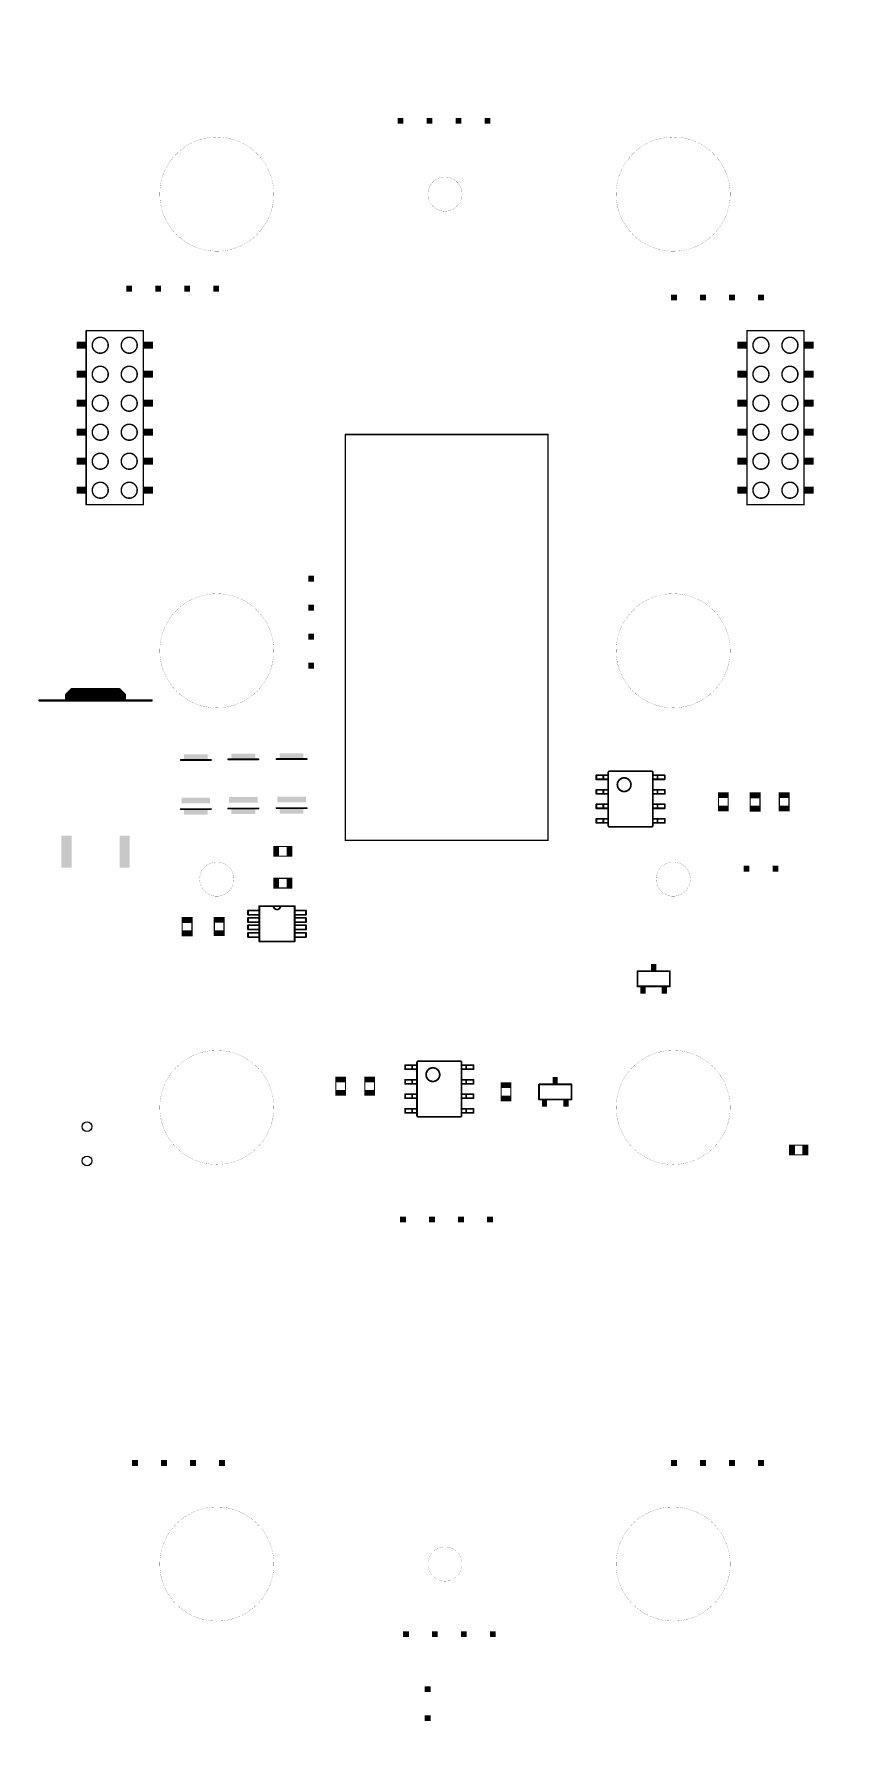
# Model space of a CAD drawing. Extents: x 2 to 74, y 3 to 153.
import ezdxf

# ---------------------------------------------------------------- set-up
doc = ezdxf.new("R2010")
doc.units = 0
doc.layers.add('20', color=31, linetype='CONTINUOUS')
doc.layers.add('51', color=253, linetype='CONTINUOUS')

# ---------------------------------------------------------------- blocks, each defined once
blk = doc.blocks.new('RECT')
blk.add_solid([(-0.5, -0.5), (0.5, -0.5), (-0.5, 0.5), (0.5, 0.5)])

msp = doc.modelspace()

# ---------------------------------------------------------------- linework, layer by layer
at = {"layer": '20', "const_width": 0.01}
for points in [[(2.0933, 3.0944), (2.0933, 153.0944)], [(2.0933, 153.0944), (74.0933, 153.0944)], [(74.0933, 153.0944), (74.0933, 3.0944)], [(74.0933, 3.0944), (2.0933, 3.0944)]]:
    msp.add_lwpolyline(points, dxfattribs=at)
at = {"layer": '20'}
for points, const_width in [([(2.0958, 153.0944, 1), (2.0908, 153.0944)], 0.005), ([(2.0933, 153.0969, 1), (2.0933, 153.0919)], 0.005), ([(74.0958, 153.0944, 1), (74.0908, 153.0944)], 0.005), ([(74.0933, 153.0919, 1), (74.0933, 153.0969)], 0.005), ([(18.0933, 134.0944, 1), (18.0933, 144.0944, 1), (18.0933, 134.0944)], 0.01), ([(58.0933, 134.0944, 1), (58.0933, 144.0944, 1), (58.0933, 134.0944)], 0.01), ([(38.0933, 137.5944, 1), (38.0933, 140.5944, 1), (38.0933, 137.5944)], 0.01), ([(18.0933, 94.0944, 1), (18.0933, 104.0944, 1), (18.0933, 94.0944)], 0.01), ([(58.0933, 94.0944, 1), (58.0933, 104.0944, 1), (58.0933, 94.0944)], 0.01), ([(18.0933, 77.5944, 1), (18.0933, 80.5944, 1), (18.0933, 77.5944)], 0.01), ([(58.0933, 77.5944, 1), (58.0933, 80.5944, 1), (58.0933, 77.5944)], 0.01), ([(18.0933, 54.0944, 1), (18.0933, 64.0944, 1), (18.0933, 54.0944)], 0.01), ([(58.0933, 54.0944, 1), (58.0933, 64.0944, 1), (58.0933, 54.0944)], 0.01), ([(18.0933, 14.0944, 1), (18.0933, 24.0944, 1), (18.0933, 14.0944)], 0.01), ([(58.0933, 14.0944, 1), (58.0933, 24.0944, 1), (58.0933, 14.0944)], 0.01), ([(38.0933, 17.5944, 1), (38.0933, 20.5944, 1), (38.0933, 17.5944)], 0.01), ([(2.0933, 3.0969, 1), (2.0933, 3.0919)], 0.005), ([(2.0908, 3.0944, 1), (2.0958, 3.0944)], 0.005), ([(74.0908, 3.0944, 1), (74.0958, 3.0944)], 0.005), ([(74.0933, 3.0919, 1), (74.0933, 3.0969)], 0.005)]:
    msp.add_lwpolyline(points, format="xyb", dxfattribs=dict(at, const_width=const_width))
for centre in [(6.719, 57.41), (6.719, 54.41)]:
    msp.add_circle(centre, 0.425, dxfattribs=at)
at = {"layer": '51'}
for points, const_width in [([(6.644, 127.1588, 1), (6.644, 127.0953)], 0.0635), ([(6.6757, 127.127, 1), (6.6123, 127.127)], 0.0635), ([(7.874, 125.157, 1), (7.874, 126.557, 1), (7.874, 125.157)], 0.127), ([(10.414, 125.157, 1), (10.414, 126.557, 1), (10.414, 125.157)], 0.127), ([(11.6758, 127.127, 1), (11.6122, 127.127)], 0.0635), ([(11.644, 127.0953, 1), (11.644, 127.1588)], 0.0635), ([(64.5877, 127.127, 1), (64.5242, 127.127)], 0.0635), ([(64.556, 127.1588, 1), (64.556, 127.0953)], 0.0635), ([(65.786, 125.157, 1), (65.786, 126.557, 1), (65.786, 125.157)], 0.127), ([(68.326, 125.157, 1), (68.326, 126.557, 1), (68.326, 125.157)], 0.127), ([(69.5877, 127.127, 1), (69.5242, 127.127)], 0.0635), ([(69.556, 127.0953, 1), (69.556, 127.1588)], 0.0635), ([(7.874, 122.617, 1), (7.874, 124.017, 1), (7.874, 122.617)], 0.127), ([(10.414, 122.617, 1), (10.414, 124.017, 1), (10.414, 122.617)], 0.127), ([(65.786, 122.617, 1), (65.786, 124.017, 1), (65.786, 122.617)], 0.127), ([(68.326, 122.617, 1), (68.326, 124.017, 1), (68.326, 122.617)], 0.127), ([(7.874, 120.077, 1), (7.874, 121.477, 1), (7.874, 120.077)], 0.127), ([(10.414, 120.077, 1), (10.414, 121.477, 1), (10.414, 120.077)], 0.127), ([(65.786, 120.077, 1), (65.786, 121.477, 1), (65.786, 120.077)], 0.127), ([(68.326, 120.077, 1), (68.326, 121.477, 1), (68.326, 120.077)], 0.127), ([(7.874, 117.537, 1), (7.874, 118.937, 1), (7.874, 117.537)], 0.127), ([(10.414, 117.537, 1), (10.414, 118.937, 1), (10.414, 117.537)], 0.127), ([(65.786, 117.537, 1), (65.786, 118.937, 1), (65.786, 117.537)], 0.127), ([(68.326, 117.537, 1), (68.326, 118.937, 1), (68.326, 117.537)], 0.127), ([(29.35, 118.0738, 1), (29.35, 118.0102)], 0.0635), ([(29.3818, 118.042, 1), (29.3183, 118.042)], 0.0635), ([(47.1618, 118.042, 1), (47.0983, 118.042)], 0.0635), ([(47.13, 118.0102, 1), (47.13, 118.0738)], 0.0635), ([(7.874, 114.997, 1), (7.874, 116.397, 1), (7.874, 114.997)], 0.127), ([(10.414, 114.997, 1), (10.414, 116.397, 1), (10.414, 114.997)], 0.127), ([(65.786, 114.997, 1), (65.786, 116.397, 1), (65.786, 114.997)], 0.127), ([(68.326, 114.997, 1), (68.326, 116.397, 1), (68.326, 114.997)], 0.127), ([(7.874, 112.457, 1), (7.874, 113.857, 1), (7.874, 112.457)], 0.127), ([(10.414, 112.457, 1), (10.414, 113.857, 1), (10.414, 112.457)], 0.127), ([(65.786, 112.457, 1), (65.786, 113.857, 1), (65.786, 112.457)], 0.127), ([(68.326, 112.457, 1), (68.326, 113.857, 1), (68.326, 112.457)], 0.127), ([(6.644, 111.9188, 1), (6.644, 111.8552)], 0.0635), ([(6.6123, 111.887, 1), (6.6757, 111.887)], 0.0635), ([(11.6122, 111.887, 1), (11.6758, 111.887)], 0.0635), ([(11.644, 111.8552, 1), (11.644, 111.9188)], 0.0635), ([(64.556, 111.9188, 1), (64.556, 111.8552)], 0.0635), ([(64.5242, 111.887, 1), (64.5877, 111.887)], 0.0635), ([(69.5242, 111.887, 1), (69.5877, 111.887)], 0.0635), ([(69.556, 111.8552, 1), (69.556, 111.9188)], 0.0635), ([(2.547, 94.7988, 1), (2.547, 94.6972)], 0.1016), ([(4.9494, 95.2612, 1), (4.8478, 95.2612)], 0.1016), ([(4.8627, 95.2971, 1), (4.9345, 95.2253)], 0.1016), ([(4.8986, 95.1484, 1), (4.8986, 95.0468)], 0.1016), ([(4.8986, 94.9452, 1), (4.8986, 94.8436)], 0.1016), ([(4.8986, 94.9007, 1), (4.8986, 94.7991)], 0.1016), ([(4.8478, 94.8499, 1), (4.9494, 94.8499)], 0.1016), ([(4.9498, 95.261, 1), (4.8482, 95.261)], 0.1016), ([(4.8631, 95.2969, 1), (4.9349, 95.2251)], 0.1016), ([(4.899, 94.9008, 1), (4.899, 94.7992)], 0.1016), ([(4.8482, 94.85, 1), (4.9498, 94.85)], 0.1016), ([(4.9382, 95.3516, 1), (4.9382, 95.25)], 0.1016), ([(5.1414, 95.5548, 1), (5.1414, 95.4532)], 0.1016), ([(5.3446, 95.758, 1), (5.3446, 95.6564)], 0.1016), ([(5.3558, 95.7692, 1), (5.3558, 95.6676)], 0.1016), ([(5.356, 95.7688, 1), (5.356, 95.6672)], 0.1016), ([(5.3917, 95.6825, 1), (5.3199, 95.7543)], 0.1016), ([(5.3919, 95.6821, 1), (5.3201, 95.7539)], 0.1016), ([(9.6079, 95.7539, 1), (9.5361, 95.6821)], 0.1016), ([(9.6081, 95.7543, 1), (9.5363, 95.6825)], 0.1016), ([(9.572, 95.6672, 1), (9.572, 95.7688)], 0.1016), ([(9.5722, 95.6676, 1), (9.5722, 95.7692)], 0.1016), ([(9.5834, 95.6564, 1), (9.5834, 95.758)], 0.1016), ([(9.7866, 95.4532, 1), (9.7866, 95.5548)], 0.1016), ([(10.0798, 95.261, 1), (9.9782, 95.261)], 0.1016), ([(9.9782, 94.85, 1), (10.0798, 94.85)], 0.1016), ([(10.0802, 95.2612, 1), (9.9786, 95.2612)], 0.1016), ([(9.9786, 94.8499, 1), (10.0802, 94.8499)], 0.1016), ([(9.9898, 95.25, 1), (9.9898, 95.3516)], 0.1016), ([(9.9931, 95.2251, 1), (10.0649, 95.2969)], 0.1016), ([(9.9935, 95.2253, 1), (10.0653, 95.2971)], 0.1016), ([(10.029, 94.7992, 1), (10.029, 94.9008)], 0.1016), ([(10.0294, 95.0468, 1), (10.0294, 95.1484)], 0.1016), ([(10.0294, 94.8436, 1), (10.0294, 94.9452)], 0.1016), ([(10.0294, 94.7991, 1), (10.0294, 94.9007)], 0.1016), ([(12.381, 94.6972, 1), (12.381, 94.7988)], 0.1016), ([(14.926, 89.5641, 1), (14.926, 89.4879)], 0.0762), ([(17.586, 89.4879, 1), (17.586, 89.5641)], 0.0762), ([(19.088, 89.6241, 1), (19.088, 89.5479)], 0.0762), ([(21.748, 89.5479, 1), (21.748, 89.6241)], 0.0762), ([(23.32, 89.6501, 1), (23.32, 89.5739)], 0.0762), ([(25.98, 89.5739, 1), (25.98, 89.6501)], 0.0762), ([(52.5272, 88.5444, 0.4091), (52.4002, 88.4174)], 0.1524), ([(52.5272, 88.5825, 1), (52.5272, 88.5063)], 0.0762), ([(52.5275, 88.5063, 1), (52.5269, 88.5825)], 0.0762), ([(56.3118, 88.4174, 0.4091), (56.1848, 88.5444)], 0.1524), ([(56.1851, 88.5825, 1), (56.1845, 88.5063)], 0.0762), ([(56.1848, 88.5063, 1), (56.1848, 88.5825)], 0.0762), ([(51.3969, 88.1888, 1), (51.3207, 88.1888)], 0.0762), ([(51.3588, 88.2269, 1), (51.3588, 88.1507)], 0.0762), ([(51.3588, 87.8713, 1), (51.3588, 87.7951)], 0.0762), ([(51.3207, 87.8332, 1), (51.3969, 87.8332)], 0.0762), ([(51.9684, 88.2269, 1), (51.9684, 88.1507)], 0.0762), ([(52.0065, 88.1888, 1), (51.9303, 88.1888)], 0.0762), ([(51.9684, 87.8713, 1), (51.9684, 87.7951)], 0.0762), ([(51.9303, 87.8332, 1), (52.0065, 87.8332)], 0.0762), ([(51.9684, 88.1507, 1), (51.9684, 88.2269)], 0.0762), ([(51.9684, 87.7951, 1), (51.9684, 87.8713)], 0.0762), ([(52.4383, 88.4174, 1), (52.3621, 88.4174)], 0.0762), ([(52.3621, 88.4177, 1), (52.4383, 88.4171)], 0.0762), ([(52.4383, 88.1888, 1), (52.3621, 88.1888)], 0.0762), ([(52.3621, 88.1888, 1), (52.4383, 88.1888)], 0.0762), ([(52.4383, 87.8332, 1), (52.3621, 87.8332)], 0.0762), ([(52.3621, 87.8332, 1), (52.4383, 87.8332)], 0.0762), ([(52.4002, 88.1507, 1), (52.4002, 88.2269)], 0.0762), ([(52.4002, 87.7951, 1), (52.4002, 87.8713)], 0.0762), ([(53.7972, 87.9602, 1), (53.7972, 86.7664)], 0.1524), ([(53.7972, 86.7664, 1), (53.7972, 87.9602)], 0.1524), ([(53.7972, 87.9983, 1), (53.7972, 87.9221)], 0.0762), ([(53.7972, 87.9221, 1), (53.7972, 87.9983)], 0.0762), ([(56.3499, 88.4174, 1), (56.2737, 88.4174)], 0.0762), ([(56.2737, 88.4171, 1), (56.3499, 88.4177)], 0.0762), ([(56.3118, 88.2269, 1), (56.3118, 88.1507)], 0.0762), ([(56.3499, 88.1888, 1), (56.2737, 88.1888)], 0.0762), ([(56.2737, 88.1888, 1), (56.3499, 88.1888)], 0.0762), ([(56.3499, 87.8332, 1), (56.2737, 87.8332)], 0.0762), ([(56.3118, 87.8713, 1), (56.3118, 87.7951)], 0.0762), ([(56.2737, 87.8332, 1), (56.3499, 87.8332)], 0.0762), ([(56.7182, 88.2269, 1), (56.7182, 88.1507)], 0.0762), ([(56.7563, 88.1888, 1), (56.6801, 88.1888)], 0.0762), ([(56.7182, 87.8713, 1), (56.7182, 87.7951)], 0.0762), ([(56.6801, 87.8332, 1), (56.7563, 87.8332)], 0.0762), ([(56.7182, 88.1507, 1), (56.7182, 88.2269)], 0.0762), ([(56.7182, 87.7951, 1), (56.7182, 87.8713)], 0.0762), ([(57.3913, 88.1888, 1), (57.3151, 88.1888)], 0.0762), ([(57.3151, 87.8332, 1), (57.3913, 87.8332)], 0.0762), ([(57.3532, 88.1507, 1), (57.3532, 88.2269)], 0.0762), ([(57.3532, 87.7951, 1), (57.3532, 87.8713)], 0.0762), ([(51.3969, 86.9188, 1), (51.3207, 86.9188)], 0.0762), ([(51.3588, 86.9569, 1), (51.3588, 86.8807)], 0.0762), ([(51.3588, 86.6013, 1), (51.3588, 86.5251)], 0.0762), ([(51.3207, 86.5632, 1), (51.3969, 86.5632)], 0.0762), ([(51.3969, 85.6488, 1), (51.3207, 85.6488)], 0.0762), ([(51.3588, 85.6869, 1), (51.3588, 85.6107)], 0.0762), ([(51.9684, 86.9569, 1), (51.9684, 86.8807)], 0.0762), ([(52.0065, 86.9188, 1), (51.9303, 86.9188)], 0.0762), ([(51.9684, 86.6013, 1), (51.9684, 86.5251)], 0.0762), ([(51.9303, 86.5632, 1), (52.0065, 86.5632)], 0.0762), ([(51.9684, 85.6869, 1), (51.9684, 85.6107)], 0.0762), ([(52.0065, 85.6488, 1), (51.9303, 85.6488)], 0.0762), ([(51.9684, 86.8807, 1), (51.9684, 86.9569)], 0.0762), ([(51.9684, 86.5251, 1), (51.9684, 86.6013)], 0.0762), ([(51.9684, 85.6107, 1), (51.9684, 85.6869)], 0.0762), ([(52.4383, 86.9188, 1), (52.3621, 86.9188)], 0.0762), ([(52.3621, 86.9188, 1), (52.4383, 86.9188)], 0.0762), ([(52.4383, 86.5632, 1), (52.3621, 86.5632)], 0.0762), ([(52.3621, 86.5632, 1), (52.4383, 86.5632)], 0.0762), ([(52.4383, 85.6488, 1), (52.3621, 85.6488)], 0.0762), ([(52.3621, 85.6488, 1), (52.4383, 85.6488)], 0.0762), ([(52.4002, 86.8807, 1), (52.4002, 86.9569)], 0.0762), ([(52.4002, 86.5251, 1), (52.4002, 86.6013)], 0.0762), ([(52.4002, 85.6107, 1), (52.4002, 85.6869)], 0.0762), ([(53.7972, 86.8045, 1), (53.7972, 86.7283)], 0.0762), ([(53.7972, 86.7283, 1), (53.7972, 86.8045)], 0.0762), ([(56.3118, 86.9569, 1), (56.3118, 86.8807)], 0.0762), ([(56.3499, 86.9188, 1), (56.2737, 86.9188)], 0.0762), ([(56.2737, 86.9188, 1), (56.3499, 86.9188)], 0.0762), ([(56.3499, 86.5632, 1), (56.2737, 86.5632)], 0.0762), ([(56.3118, 86.6013, 1), (56.3118, 86.5251)], 0.0762), ([(56.2737, 86.5632, 1), (56.3499, 86.5632)], 0.0762), ([(56.3118, 85.6869, 1), (56.3118, 85.6107)], 0.0762), ([(56.3499, 85.6488, 1), (56.2737, 85.6488)], 0.0762), ([(56.2737, 85.6488, 1), (56.3499, 85.6488)], 0.0762), ([(56.7182, 86.9569, 1), (56.7182, 86.8807)], 0.0762), ([(56.7563, 86.9188, 1), (56.6801, 86.9188)], 0.0762), ([(56.7182, 86.6013, 1), (56.7182, 86.5251)], 0.0762), ([(56.6801, 86.5632, 1), (56.7563, 86.5632)], 0.0762), ([(56.7182, 85.6869, 1), (56.7182, 85.6107)], 0.0762), ([(56.7563, 85.6488, 1), (56.6801, 85.6488)], 0.0762), ([(56.7182, 86.8807, 1), (56.7182, 86.9569)], 0.0762), ([(56.7182, 86.5251, 1), (56.7182, 86.6013)], 0.0762), ([(56.7182, 85.6107, 1), (56.7182, 85.6869)], 0.0762), ([(57.3913, 86.9188, 1), (57.3151, 86.9188)], 0.0762), ([(57.3151, 86.5632, 1), (57.3913, 86.5632)], 0.0762), ([(57.3913, 85.6488, 1), (57.3151, 85.6488)], 0.0762), ([(57.3532, 86.8807, 1), (57.3532, 86.9569)], 0.0762), ([(57.3532, 86.5251, 1), (57.3532, 86.6013)], 0.0762), ([(57.3532, 85.6107, 1), (57.3532, 85.6869)], 0.0762), ([(62.0904, 86.208, 1), (62.0396, 86.208)], 0.0508), ([(62.0396, 85.496, 1), (62.0904, 85.496)], 0.0508), ([(62.9414, 86.208, 1), (62.8906, 86.208)], 0.0508), ([(62.8906, 85.496, 1), (62.9414, 85.496)], 0.0508), ([(64.8714, 86.208, 1), (64.8206, 86.208)], 0.0508), ([(64.8206, 85.496, 1), (64.8714, 85.496)], 0.0508), ([(65.7224, 86.208, 1), (65.6716, 86.208)], 0.0508), ([(65.6716, 85.496, 1), (65.7224, 85.496)], 0.0508), ([(67.4244, 86.208, 1), (67.3736, 86.208)], 0.0508), ([(67.3736, 85.496, 1), (67.4244, 85.496)], 0.0508), ([(68.2754, 86.208, 1), (68.2246, 86.208)], 0.0508), ([(68.2246, 85.496, 1), (68.2754, 85.496)], 0.0508), ([(14.926, 85.2641, 1), (14.926, 85.1879)], 0.0762), ([(17.586, 85.1879, 1), (17.586, 85.2641)], 0.0762), ([(19.088, 85.3241, 1), (19.088, 85.2479)], 0.0762), ([(21.748, 85.2479, 1), (21.748, 85.3241)], 0.0762), ([(23.32, 85.3501, 1), (23.32, 85.2739)], 0.0762), ([(25.98, 85.2739, 1), (25.98, 85.3501)], 0.0762), ([(51.3588, 85.3313, 1), (51.3588, 85.2551)], 0.0762), ([(51.3207, 85.2932, 1), (51.3969, 85.2932)], 0.0762), ([(51.3969, 84.3788, 1), (51.3207, 84.3788)], 0.0762), ([(51.3588, 84.4169, 1), (51.3588, 84.3407)], 0.0762), ([(51.3588, 84.0613, 1), (51.3588, 83.9851)], 0.0762), ([(51.3207, 84.0232, 1), (51.3969, 84.0232)], 0.0762), ([(51.9684, 85.3313, 1), (51.9684, 85.2551)], 0.0762), ([(51.9303, 85.2932, 1), (52.0065, 85.2932)], 0.0762), ([(51.9684, 84.4169, 1), (51.9684, 84.3407)], 0.0762), ([(52.0065, 84.3788, 1), (51.9303, 84.3788)], 0.0762), ([(51.9684, 84.0613, 1), (51.9684, 83.9851)], 0.0762), ([(51.9303, 84.0232, 1), (52.0065, 84.0232)], 0.0762), ([(51.9684, 85.2551, 1), (51.9684, 85.3313)], 0.0762), ([(51.9684, 84.3407, 1), (51.9684, 84.4169)], 0.0762), ([(51.9684, 83.9851, 1), (51.9684, 84.0613)], 0.0762), ([(52.4383, 85.2932, 1), (52.3621, 85.2932)], 0.0762), ([(52.3621, 85.2932, 1), (52.4383, 85.2932)], 0.0762), ([(52.4383, 84.3788, 1), (52.3621, 84.3788)], 0.0762), ([(52.3621, 84.3788, 1), (52.4383, 84.3788)], 0.0762), ([(52.4383, 84.0232, 1), (52.3621, 84.0232)], 0.0762), ([(52.3621, 84.0232, 1), (52.4383, 84.0232)], 0.0762), ([(52.4002, 85.2551, 1), (52.4002, 85.3313)], 0.0762), ([(52.4002, 84.3407, 1), (52.4002, 84.4169)], 0.0762), ([(52.4002, 83.9851, 1), (52.4002, 84.0613)], 0.0762), ([(56.3499, 85.2932, 1), (56.2737, 85.2932)], 0.0762), ([(56.3118, 85.3313, 1), (56.3118, 85.2551)], 0.0762), ([(56.2737, 85.2932, 1), (56.3499, 85.2932)], 0.0762), ([(56.3118, 84.4169, 1), (56.3118, 84.3407)], 0.0762), ([(56.3499, 84.3788, 1), (56.2737, 84.3788)], 0.0762), ([(56.2737, 84.3788, 1), (56.3499, 84.3788)], 0.0762), ([(56.3499, 84.0232, 1), (56.2737, 84.0232)], 0.0762), ([(56.3118, 84.0613, 1), (56.3118, 83.9851)], 0.0762), ([(56.2737, 84.0232, 1), (56.3499, 84.0232)], 0.0762), ([(56.7182, 85.3313, 1), (56.7182, 85.2551)], 0.0762), ([(56.6801, 85.2932, 1), (56.7563, 85.2932)], 0.0762), ([(56.7182, 84.4169, 1), (56.7182, 84.3407)], 0.0762), ([(56.7563, 84.3788, 1), (56.6801, 84.3788)], 0.0762), ([(56.7182, 84.0613, 1), (56.7182, 83.9851)], 0.0762), ([(56.6801, 84.0232, 1), (56.7563, 84.0232)], 0.0762), ([(56.7182, 85.2551, 1), (56.7182, 85.3313)], 0.0762), ([(56.7182, 84.3407, 1), (56.7182, 84.4169)], 0.0762), ([(56.7182, 83.9851, 1), (56.7182, 84.0613)], 0.0762), ([(57.3151, 85.2932, 1), (57.3913, 85.2932)], 0.0762), ([(57.3913, 84.3788, 1), (57.3151, 84.3788)], 0.0762), ([(57.3151, 84.0232, 1), (57.3913, 84.0232)], 0.0762), ([(57.3532, 85.2551, 1), (57.3532, 85.3313)], 0.0762), ([(57.3532, 84.3407, 1), (57.3532, 84.4169)], 0.0762), ([(57.3532, 83.9851, 1), (57.3532, 84.0613)], 0.0762), ([(29.35, 82.5138, 1), (29.35, 82.4502)], 0.0635), ([(29.3183, 82.482, 1), (29.3818, 82.482)], 0.0635), ([(47.0983, 82.482, 1), (47.1618, 82.482)], 0.0635), ([(47.13, 82.4502, 1), (47.13, 82.5138)], 0.0635), ([(52.4002, 83.7946, 0.4091), (52.5272, 83.6676)], 0.1524), ([(52.4383, 83.7949, 1), (52.3621, 83.7943)], 0.0762), ([(52.3621, 83.7946, 1), (52.4383, 83.7946)], 0.0762), ([(52.5272, 83.7057, 1), (52.5272, 83.6295)], 0.0762), ([(52.5269, 83.6295, 1), (52.5275, 83.7057)], 0.0762), ([(56.1848, 83.6676, 0.4091), (56.3118, 83.7946)], 0.1524), ([(56.1845, 83.7057, 1), (56.1851, 83.6295)], 0.0762), ([(56.1848, 83.6295, 1), (56.1848, 83.7057)], 0.0762), ([(56.3499, 83.7943, 1), (56.2737, 83.7949)], 0.0762), ([(56.2737, 83.7946, 1), (56.3499, 83.7946)], 0.0762), ([(23.52, 81.9784, 1), (23.52, 81.9276)], 0.0508), ([(23.52, 81.1274, 1), (23.52, 81.0766)], 0.0508), ([(24.232, 81.9276, 1), (24.232, 81.9784)], 0.0508), ([(24.232, 81.0766, 1), (24.232, 81.1274)], 0.0508), ([(23.52, 79.1844, 1), (23.52, 79.1336)], 0.0508), ([(23.52, 78.3334, 1), (23.52, 78.2826)], 0.0508), ([(24.232, 79.1336, 1), (24.232, 79.1844)], 0.0508), ([(24.232, 78.2826, 1), (24.232, 78.3334)], 0.0508), ([(21.8186, 76.7715, 1), (21.8186, 76.6953)], 0.0762), ([(21.8567, 76.7334, 1), (21.7805, 76.7334)], 0.0762), ([(23.0632, 76.7715, 1), (23.0632, 76.6953)], 0.0762), ([(23.0632, 76.7334, 1), (23.6728, 76.7334)], 0.1524), ([(23.1013, 76.7334, 1), (23.0251, 76.7334)], 0.0762), ([(23.0632, 76.6953, 1), (23.0632, 76.7715)], 0.0762), ([(23.6728, 76.7715, 1), (23.6728, 76.6953)], 0.0762), ([(23.7109, 76.7334, 1), (23.6347, 76.7334)], 0.0762), ([(23.6728, 76.6953, 1), (23.6728, 76.7715)], 0.0762), ([(24.9555, 76.7334, 1), (24.8793, 76.7334)], 0.0762), ([(24.9174, 76.6953, 1), (24.9174, 76.7715)], 0.0762), ([(15.0874, 75.286, 1), (15.0366, 75.286)], 0.0508), ([(15.9384, 75.286, 1), (15.8876, 75.286)], 0.0508), ([(17.8944, 75.286, 1), (17.8436, 75.286)], 0.0508), ([(18.7454, 75.286, 1), (18.6946, 75.286)], 0.0508), ([(20.828, 76.3905, 1), (20.828, 76.3143)], 0.0762), ([(20.8661, 76.3524, 1), (20.7899, 76.3524)], 0.0762), ([(20.828, 76.0095, 1), (20.828, 75.9333)], 0.0762), ([(20.7899, 75.9714, 1), (20.8661, 75.9714)], 0.0762), ([(20.828, 75.7301, 1), (20.828, 75.6539)], 0.0762), ([(20.8661, 75.692, 1), (20.7899, 75.692)], 0.0762), ([(20.828, 75.3491, 1), (20.828, 75.2729)], 0.0762), ([(20.7899, 75.311, 1), (20.8661, 75.311)], 0.0762), ([(20.828, 75.0951, 1), (20.828, 75.0189)], 0.0762), ([(20.8661, 75.057, 1), (20.7899, 75.057)], 0.0762), ([(21.8567, 76.3524, 1), (21.7805, 76.3524)], 0.0762), ([(21.7805, 75.9714, 1), (21.8567, 75.9714)], 0.0762), ([(21.8567, 75.692, 1), (21.7805, 75.692)], 0.0762), ([(21.7805, 75.311, 1), (21.8567, 75.311)], 0.0762), ([(21.8567, 75.057, 1), (21.7805, 75.057)], 0.0762), ([(21.8186, 76.3143, 1), (21.8186, 76.3905)], 0.0762), ([(21.8186, 75.9333, 1), (21.8186, 76.0095)], 0.0762), ([(21.8186, 75.6539, 1), (21.8186, 75.7301)], 0.0762), ([(21.8186, 75.2729, 1), (21.8186, 75.3491)], 0.0762), ([(21.8186, 75.0189, 1), (21.8186, 75.0951)], 0.0762), ([(24.9555, 76.3524, 1), (24.8793, 76.3524)], 0.0762), ([(24.9174, 76.3905, 1), (24.9174, 76.3143)], 0.0762), ([(24.9174, 76.0095, 1), (24.9174, 75.9333)], 0.0762), ([(24.8793, 75.9714, 1), (24.9555, 75.9714)], 0.0762), ([(24.9555, 75.692, 1), (24.8793, 75.692)], 0.0762), ([(24.9174, 75.7301, 1), (24.9174, 75.6539)], 0.0762), ([(24.9174, 75.3491, 1), (24.9174, 75.2729)], 0.0762), ([(24.8793, 75.311, 1), (24.9555, 75.311)], 0.0762), ([(24.9555, 75.057, 1), (24.8793, 75.057)], 0.0762), ([(24.9174, 75.0951, 1), (24.9174, 75.0189)], 0.0762), ([(25.9461, 76.3524, 1), (25.8699, 76.3524)], 0.0762), ([(25.8699, 75.9714, 1), (25.9461, 75.9714)], 0.0762), ([(25.9461, 75.692, 1), (25.8699, 75.692)], 0.0762), ([(25.8699, 75.311, 1), (25.9461, 75.311)], 0.0762), ([(25.9461, 75.057, 1), (25.8699, 75.057)], 0.0762), ([(25.908, 76.3143, 1), (25.908, 76.3905)], 0.0762), ([(25.908, 75.9333, 1), (25.908, 76.0095)], 0.0762), ([(25.908, 75.6539, 1), (25.908, 75.7301)], 0.0762), ([(25.908, 75.2729, 1), (25.908, 75.3491)], 0.0762), ([(25.908, 75.0189, 1), (25.908, 75.0951)], 0.0762), ([(15.0366, 74.574, 1), (15.0874, 74.574)], 0.0508), ([(15.8876, 74.574, 1), (15.9384, 74.574)], 0.0508), ([(17.8436, 74.574, 1), (17.8944, 74.574)], 0.0508), ([(18.6946, 74.574, 1), (18.7454, 74.574)], 0.0508), ([(20.828, 74.7141, 1), (20.828, 74.6379)], 0.0762), ([(20.7899, 74.676, 1), (20.8661, 74.676)], 0.0762), ([(20.828, 74.4347, 1), (20.828, 74.3585)], 0.0762), ([(20.8661, 74.3966, 1), (20.7899, 74.3966)], 0.0762), ([(20.828, 74.0537, 1), (20.828, 73.9775)], 0.0762), ([(20.7899, 74.0156, 1), (20.8661, 74.0156)], 0.0762), ([(21.7805, 74.676, 1), (21.8567, 74.676)], 0.0762), ([(21.8567, 74.3966, 1), (21.7805, 74.3966)], 0.0762), ([(21.7805, 74.0156, 1), (21.8567, 74.0156)], 0.0762), ([(21.8186, 73.6727, 1), (21.8186, 73.5965)], 0.0762), ([(21.7805, 73.6346, 1), (21.8567, 73.6346)], 0.0762), ([(21.8186, 74.6379, 1), (21.8186, 74.7141)], 0.0762), ([(21.8186, 74.3585, 1), (21.8186, 74.4347)], 0.0762), ([(21.8186, 73.9775, 1), (21.8186, 74.0537)], 0.0762), ([(24.9174, 74.7141, 1), (24.9174, 74.6379)], 0.0762), ([(24.8793, 74.676, 1), (24.9555, 74.676)], 0.0762), ([(24.9555, 74.3966, 1), (24.8793, 74.3966)], 0.0762), ([(24.9174, 74.4347, 1), (24.9174, 74.3585)], 0.0762), ([(24.9174, 74.0537, 1), (24.9174, 73.9775)], 0.0762), ([(24.8793, 74.0156, 1), (24.9555, 74.0156)], 0.0762), ([(24.8793, 73.6346, 1), (24.9555, 73.6346)], 0.0762), ([(24.9174, 73.5965, 1), (24.9174, 73.6727)], 0.0762), ([(25.8699, 74.676, 1), (25.9461, 74.676)], 0.0762), ([(25.9461, 74.3966, 1), (25.8699, 74.3966)], 0.0762), ([(25.8699, 74.0156, 1), (25.9461, 74.0156)], 0.0762), ([(25.908, 74.6379, 1), (25.908, 74.7141)], 0.0762), ([(25.908, 74.3585, 1), (25.908, 74.4347)], 0.0762), ([(25.908, 73.9775, 1), (25.908, 74.0537)], 0.0762), ([(55.0037, 71.0184, 1), (54.9275, 71.0184)], 0.0762), ([(54.9656, 71.0565, 1), (54.9656, 70.9803)], 0.0762), ([(57.8485, 71.0184, 1), (57.7723, 71.0184)], 0.0762), ([(57.8104, 70.9803, 1), (57.8104, 71.0565)], 0.0762), ([(54.9656, 69.7357, 1), (54.9656, 69.6595)], 0.0762), ([(54.9275, 69.6976, 1), (55.0037, 69.6976)], 0.0762), ([(57.7723, 69.6976, 1), (57.8485, 69.6976)], 0.0762), ([(57.8104, 69.6595, 1), (57.8104, 69.7357)], 0.0762), ([(35.7632, 63.1444, 0.4091), (35.6362, 63.0174)], 0.1524), ([(35.6743, 63.0174, 1), (35.5981, 63.0174)], 0.0762), ([(35.5981, 63.0177, 1), (35.6743, 63.0171)], 0.0762), ([(35.7632, 63.1825, 1), (35.7632, 63.1063)], 0.0762), ([(35.7635, 63.1063, 1), (35.7629, 63.1825)], 0.0762), ([(39.5478, 63.0174, 0.4091), (39.4208, 63.1444)], 0.1524), ([(39.4211, 63.1825, 1), (39.4205, 63.1063)], 0.0762), ([(39.4208, 63.1063, 1), (39.4208, 63.1825)], 0.0762), ([(39.5859, 63.0174, 1), (39.5097, 63.0174)], 0.0762), ([(39.5097, 63.0171, 1), (39.5859, 63.0177)], 0.0762), ([(34.6329, 62.7888, 1), (34.5567, 62.7888)], 0.0762), ([(34.5948, 62.8269, 1), (34.5948, 62.7507)], 0.0762), ([(34.5948, 62.4713, 1), (34.5948, 62.3951)], 0.0762), ([(34.5567, 62.4332, 1), (34.6329, 62.4332)], 0.0762), ([(34.6329, 61.5188, 1), (34.5567, 61.5188)], 0.0762), ([(34.5948, 61.5569, 1), (34.5948, 61.4807)], 0.0762), ([(35.2044, 62.8269, 1), (35.2044, 62.7507)], 0.0762), ([(35.2425, 62.7888, 1), (35.1663, 62.7888)], 0.0762), ([(35.2044, 62.4713, 1), (35.2044, 62.3951)], 0.0762), ([(35.1663, 62.4332, 1), (35.2425, 62.4332)], 0.0762), ([(35.2044, 61.5569, 1), (35.2044, 61.4807)], 0.0762), ([(35.2425, 61.5188, 1), (35.1663, 61.5188)], 0.0762), ([(35.2044, 62.7507, 1), (35.2044, 62.8269)], 0.0762), ([(35.2044, 62.3951, 1), (35.2044, 62.4713)], 0.0762), ([(35.2044, 61.4807, 1), (35.2044, 61.5569)], 0.0762), ([(35.6743, 62.7888, 1), (35.5981, 62.7888)], 0.0762), ([(35.5981, 62.7888, 1), (35.6743, 62.7888)], 0.0762), ([(35.6743, 62.4332, 1), (35.5981, 62.4332)], 0.0762), ([(35.5981, 62.4332, 1), (35.6743, 62.4332)], 0.0762), ([(35.6743, 61.5188, 1), (35.5981, 61.5188)], 0.0762), ([(35.5981, 61.5188, 1), (35.6743, 61.5188)], 0.0762), ([(35.6362, 62.7507, 1), (35.6362, 62.8269)], 0.0762), ([(35.6362, 62.3951, 1), (35.6362, 62.4713)], 0.0762), ([(35.6362, 61.4807, 1), (35.6362, 61.5569)], 0.0762), ([(37.0332, 62.5602, 1), (37.0332, 61.3664)], 0.1524), ([(37.0332, 61.3664, 1), (37.0332, 62.5602)], 0.1524), ([(37.0332, 62.5983, 1), (37.0332, 62.5221)], 0.0762), ([(37.0332, 62.5221, 1), (37.0332, 62.5983)], 0.0762), ([(39.5478, 62.8269, 1), (39.5478, 62.7507)], 0.0762), ([(39.5859, 62.7888, 1), (39.5097, 62.7888)], 0.0762), ([(39.5097, 62.7888, 1), (39.5859, 62.7888)], 0.0762), ([(39.5859, 62.4332, 1), (39.5097, 62.4332)], 0.0762), ([(39.5478, 62.4713, 1), (39.5478, 62.3951)], 0.0762), ([(39.5097, 62.4332, 1), (39.5859, 62.4332)], 0.0762), ([(39.5478, 61.5569, 1), (39.5478, 61.4807)], 0.0762), ([(39.5859, 61.5188, 1), (39.5097, 61.5188)], 0.0762), ([(39.5097, 61.5188, 1), (39.5859, 61.5188)], 0.0762), ([(39.9542, 62.8269, 1), (39.9542, 62.7507)], 0.0762), ([(39.9923, 62.7888, 1), (39.9161, 62.7888)], 0.0762), ([(39.9542, 62.4713, 1), (39.9542, 62.3951)], 0.0762), ([(39.9161, 62.4332, 1), (39.9923, 62.4332)], 0.0762), ([(39.9542, 61.5569, 1), (39.9542, 61.4807)], 0.0762), ([(39.9923, 61.5188, 1), (39.9161, 61.5188)], 0.0762), ([(39.9542, 62.7507, 1), (39.9542, 62.8269)], 0.0762), ([(39.9542, 62.3951, 1), (39.9542, 62.4713)], 0.0762), ([(39.9542, 61.4807, 1), (39.9542, 61.5569)], 0.0762), ([(40.6273, 62.7888, 1), (40.5511, 62.7888)], 0.0762), ([(40.5511, 62.4332, 1), (40.6273, 62.4332)], 0.0762), ([(40.6273, 61.5188, 1), (40.5511, 61.5188)], 0.0762), ([(40.5892, 62.7507, 1), (40.5892, 62.8269)], 0.0762), ([(40.5892, 62.3951, 1), (40.5892, 62.4713)], 0.0762), ([(40.5892, 61.4807, 1), (40.5892, 61.5569)], 0.0762), ([(28.5494, 61.316, 1), (28.4986, 61.316)], 0.0508), ([(28.4986, 60.604, 1), (28.5494, 60.604)], 0.0508), ([(29.4004, 61.316, 1), (29.3496, 61.316)], 0.0508), ([(29.3496, 60.604, 1), (29.4004, 60.604)], 0.0508), ([(31.0894, 61.316, 1), (31.0386, 61.316)], 0.0508), ([(31.0386, 60.604, 1), (31.0894, 60.604)], 0.0508), ([(31.9404, 61.316, 1), (31.8896, 61.316)], 0.0508), ([(31.8896, 60.604, 1), (31.9404, 60.604)], 0.0508), ([(34.5948, 61.2013, 1), (34.5948, 61.1251)], 0.0762), ([(34.5567, 61.1632, 1), (34.6329, 61.1632)], 0.0762), ([(34.6329, 60.2488, 1), (34.5567, 60.2488)], 0.0762), ([(34.5948, 60.2869, 1), (34.5948, 60.2107)], 0.0762), ([(35.2044, 61.2013, 1), (35.2044, 61.1251)], 0.0762), ([(35.1663, 61.1632, 1), (35.2425, 61.1632)], 0.0762), ([(35.2044, 60.2869, 1), (35.2044, 60.2107)], 0.0762), ([(35.2425, 60.2488, 1), (35.1663, 60.2488)], 0.0762), ([(35.2044, 61.1251, 1), (35.2044, 61.2013)], 0.0762), ([(35.2044, 60.2107, 1), (35.2044, 60.2869)], 0.0762), ([(35.6743, 61.1632, 1), (35.5981, 61.1632)], 0.0762), ([(35.5981, 61.1632, 1), (35.6743, 61.1632)], 0.0762), ([(35.6743, 60.2488, 1), (35.5981, 60.2488)], 0.0762), ([(35.5981, 60.2488, 1), (35.6743, 60.2488)], 0.0762), ([(35.6362, 61.1251, 1), (35.6362, 61.2013)], 0.0762), ([(35.6362, 60.2107, 1), (35.6362, 60.2869)], 0.0762), ([(37.0332, 61.4045, 1), (37.0332, 61.3283)], 0.0762), ([(37.0332, 61.3283, 1), (37.0332, 61.4045)], 0.0762), ([(39.5859, 61.1632, 1), (39.5097, 61.1632)], 0.0762), ([(39.5478, 61.2013, 1), (39.5478, 61.1251)], 0.0762), ([(39.5097, 61.1632, 1), (39.5859, 61.1632)], 0.0762), ([(39.5478, 60.2869, 1), (39.5478, 60.2107)], 0.0762), ([(39.5859, 60.2488, 1), (39.5097, 60.2488)], 0.0762), ([(39.5097, 60.2488, 1), (39.5859, 60.2488)], 0.0762), ([(39.9542, 61.2013, 1), (39.9542, 61.1251)], 0.0762), ([(39.9161, 61.1632, 1), (39.9923, 61.1632)], 0.0762), ([(39.9542, 60.2869, 1), (39.9542, 60.2107)], 0.0762), ([(39.9923, 60.2488, 1), (39.9161, 60.2488)], 0.0762), ([(39.9542, 61.1251, 1), (39.9542, 61.2013)], 0.0762), ([(39.9542, 60.2107, 1), (39.9542, 60.2869)], 0.0762), ([(40.5511, 61.1632, 1), (40.6273, 61.1632)], 0.0762), ([(40.6273, 60.2488, 1), (40.5511, 60.2488)], 0.0762), ([(40.5892, 61.1251, 1), (40.5892, 61.2013)], 0.0762), ([(40.5892, 60.2107, 1), (40.5892, 60.2869)], 0.0762), ([(43.0404, 60.808, 1), (42.9896, 60.808)], 0.0508), ([(42.9896, 60.096, 1), (43.0404, 60.096)], 0.0508), ([(43.8914, 60.808, 1), (43.8406, 60.808)], 0.0508), ([(43.8406, 60.096, 1), (43.8914, 60.096)], 0.0508), ([(46.3677, 61.1124, 1), (46.2915, 61.1124)], 0.0762), ([(46.3296, 61.1505, 1), (46.3296, 61.0743)], 0.0762), ([(49.2125, 61.1124, 1), (49.1363, 61.1124)], 0.0762), ([(49.1744, 61.0743, 1), (49.1744, 61.1505)], 0.0762), ([(34.5948, 59.9313, 1), (34.5948, 59.8551)], 0.0762), ([(34.5567, 59.8932, 1), (34.6329, 59.8932)], 0.0762), ([(34.6329, 58.9788, 1), (34.5567, 58.9788)], 0.0762), ([(34.5948, 59.0169, 1), (34.5948, 58.9407)], 0.0762), ([(34.5948, 58.6613, 1), (34.5948, 58.5851)], 0.0762), ([(34.5567, 58.6232, 1), (34.6329, 58.6232)], 0.0762), ([(35.2044, 59.9313, 1), (35.2044, 59.8551)], 0.0762), ([(35.1663, 59.8932, 1), (35.2425, 59.8932)], 0.0762), ([(35.2044, 59.0169, 1), (35.2044, 58.9407)], 0.0762), ([(35.2425, 58.9788, 1), (35.1663, 58.9788)], 0.0762), ([(35.2044, 58.6613, 1), (35.2044, 58.5851)], 0.0762), ([(35.1663, 58.6232, 1), (35.2425, 58.6232)], 0.0762), ([(35.2044, 59.8551, 1), (35.2044, 59.9313)], 0.0762), ([(35.2044, 58.9407, 1), (35.2044, 59.0169)], 0.0762), ([(35.2044, 58.5851, 1), (35.2044, 58.6613)], 0.0762), ([(35.6743, 59.8932, 1), (35.5981, 59.8932)], 0.0762), ([(35.5981, 59.8932, 1), (35.6743, 59.8932)], 0.0762), ([(35.6743, 58.9788, 1), (35.5981, 58.9788)], 0.0762), ([(35.5981, 58.9788, 1), (35.6743, 58.9788)], 0.0762), ([(35.6743, 58.6232, 1), (35.5981, 58.6232)], 0.0762), ([(35.5981, 58.6232, 1), (35.6743, 58.6232)], 0.0762), ([(35.6362, 59.8551, 1), (35.6362, 59.9313)], 0.0762), ([(35.6362, 58.9407, 1), (35.6362, 59.0169)], 0.0762), ([(35.6362, 58.5851, 1), (35.6362, 58.6613)], 0.0762), ([(39.5859, 59.8932, 1), (39.5097, 59.8932)], 0.0762), ([(39.5478, 59.9313, 1), (39.5478, 59.8551)], 0.0762), ([(39.5097, 59.8932, 1), (39.5859, 59.8932)], 0.0762), ([(39.5478, 59.0169, 1), (39.5478, 58.9407)], 0.0762), ([(39.5859, 58.9788, 1), (39.5097, 58.9788)], 0.0762), ([(39.5097, 58.9788, 1), (39.5859, 58.9788)], 0.0762), ([(39.5859, 58.6232, 1), (39.5097, 58.6232)], 0.0762), ([(39.5478, 58.6613, 1), (39.5478, 58.5851)], 0.0762), ([(39.5097, 58.6232, 1), (39.5859, 58.6232)], 0.0762), ([(39.9542, 59.9313, 1), (39.9542, 59.8551)], 0.0762), ([(39.9161, 59.8932, 1), (39.9923, 59.8932)], 0.0762), ([(39.9542, 59.0169, 1), (39.9542, 58.9407)], 0.0762), ([(39.9923, 58.9788, 1), (39.9161, 58.9788)], 0.0762), ([(39.9542, 58.6613, 1), (39.9542, 58.5851)], 0.0762), ([(39.9161, 58.6232, 1), (39.9923, 58.6232)], 0.0762), ([(39.9542, 59.8551, 1), (39.9542, 59.9313)], 0.0762), ([(39.9542, 58.9407, 1), (39.9542, 59.0169)], 0.0762), ([(39.9542, 58.5851, 1), (39.9542, 58.6613)], 0.0762), ([(40.5511, 59.8932, 1), (40.6273, 59.8932)], 0.0762), ([(40.6273, 58.9788, 1), (40.5511, 58.9788)], 0.0762), ([(40.5511, 58.6232, 1), (40.6273, 58.6232)], 0.0762), ([(40.5892, 59.8551, 1), (40.5892, 59.9313)], 0.0762), ([(40.5892, 58.9407, 1), (40.5892, 59.0169)], 0.0762), ([(40.5892, 58.5851, 1), (40.5892, 58.6613)], 0.0762), ([(46.3296, 59.8297, 1), (46.3296, 59.7535)], 0.0762), ([(46.2915, 59.7916, 1), (46.3677, 59.7916)], 0.0762), ([(49.1363, 59.7916, 1), (49.2125, 59.7916)], 0.0762), ([(49.1744, 59.7535, 1), (49.1744, 59.8297)], 0.0762), ([(35.6362, 58.3946, 0.4091), (35.7632, 58.2676)], 0.1524), ([(35.6743, 58.3949, 1), (35.5981, 58.3943)], 0.0762), ([(35.5981, 58.3946, 1), (35.6743, 58.3946)], 0.0762), ([(35.7632, 58.3057, 1), (35.7632, 58.2295)], 0.0762), ([(35.7629, 58.2295, 1), (35.7635, 58.3057)], 0.0762), ([(39.4208, 58.2676, 0.4091), (39.5478, 58.3946)], 0.1524), ([(39.4205, 58.3057, 1), (39.4211, 58.2295)], 0.0762), ([(39.4208, 58.2295, 1), (39.4208, 58.3057)], 0.0762), ([(39.5859, 58.3943, 1), (39.5097, 58.3949)], 0.0762), ([(39.5097, 58.3946, 1), (39.5859, 58.3946)], 0.0762), ([(68.732, 55.8164, 1), (68.732, 55.7656)], 0.0508), ([(69.444, 55.7656, 1), (69.444, 55.8164)], 0.0508), ([(68.732, 54.9654, 1), (68.732, 54.9146)], 0.0508), ([(69.444, 54.9146, 1), (69.444, 54.9654)], 0.0508)]:
    msp.add_lwpolyline(points, format="xyb", dxfattribs=dict(at, const_width=const_width))
for points, const_width in [([(6.644, 127.127), (11.644, 127.127)], 0.127), ([(6.644, 111.887), (6.644, 127.127)], 0.127), ([(11.644, 127.127), (11.644, 111.887)], 0.127), ([(64.556, 127.127), (69.556, 127.127)], 0.127), ([(64.556, 111.887), (64.556, 127.127)], 0.127), ([(69.556, 127.127), (69.556, 111.887)], 0.127), ([(29.35, 118.042), (47.13, 118.042)], 0.127), ([(29.35, 82.482), (29.35, 118.042)], 0.127), ([(47.13, 118.042), (47.13, 82.482)], 0.127), ([(11.644, 111.887), (6.644, 111.887)], 0.127), ([(69.556, 111.887), (64.556, 111.887)], 0.127), ([(2.547, 94.748), (12.381, 94.748)], 0.2032), ([(4.8986, 95.2612), (5.3558, 95.7184)], 0.2032), ([(4.8986, 94.8499), (4.8986, 95.2612)], 0.2032), ([(4.8986, 95.0976), (10.0294, 95.0976)], 0.2032), ([(4.8986, 94.8944), (10.0294, 94.8944)], 0.2032), ([(10.0294, 94.8499), (4.8986, 94.8499)], 0.2032), ([(4.899, 95.261), (5.356, 95.718)], 0.2032), ([(4.899, 94.85), (4.899, 95.261)], 0.2032), ([(10.029, 94.85), (4.899, 94.85)], 0.2032), ([(4.9382, 95.3008), (9.9898, 95.3008)], 0.2032), ([(5.1414, 95.504), (9.7866, 95.504)], 0.2032), ([(5.3446, 95.7072), (9.5834, 95.7072)], 0.2032), ([(5.3558, 95.7184), (9.5722, 95.7184)], 0.2032), ([(5.356, 95.718), (9.572, 95.718)], 0.2032), ([(9.572, 95.718), (10.029, 95.261)], 0.2032), ([(9.5722, 95.7184), (10.0294, 95.2612)], 0.2032), ([(10.029, 95.261), (10.029, 94.85)], 0.2032), ([(10.0294, 95.2612), (10.0294, 94.8499)], 0.2032), ([(17.586, 89.526), (14.926, 89.526)], 0.1524), ([(21.748, 89.586), (19.088, 89.586)], 0.1524), ([(25.98, 89.612), (23.32, 89.612)], 0.1524), ([(52.5272, 88.5444), (56.1848, 88.5444)], 0.1524), ([(51.3588, 87.8332), (51.3588, 88.1888)], 0.1524), ([(51.3588, 88.1888), (51.9684, 88.1888)], 0.1524), ([(51.3588, 87.8332), (51.9684, 87.8332)], 0.1524), ([(51.9684, 88.1888), (52.4002, 88.1888)], 0.1524), ([(51.9684, 87.8332), (51.9684, 88.1888)], 0.1524), ([(51.9684, 87.8332), (52.4002, 87.8332)], 0.1524), ([(52.4002, 88.1888), (52.4002, 88.4174)], 0.1524), ([(52.4002, 87.8332), (52.4002, 88.1888)], 0.1524), ([(52.4002, 86.9188), (52.4002, 87.8332)], 0.1524), ([(56.3118, 88.1888), (56.3118, 88.4174)], 0.1524), ([(56.3118, 88.1888), (56.7182, 88.1888)], 0.1524), ([(56.3118, 87.8332), (56.3118, 88.1888)], 0.1524), ([(56.3118, 86.9188), (56.3118, 87.8332)], 0.1524), ([(56.3118, 87.8332), (56.7182, 87.8332)], 0.1524), ([(56.7182, 88.1888), (57.3532, 88.1888)], 0.1524), ([(56.7182, 87.8332), (56.7182, 88.1888)], 0.1524), ([(56.7182, 87.8332), (57.3532, 87.8332)], 0.1524), ([(57.3532, 87.8332), (57.3532, 88.1888)], 0.1524), ([(51.3588, 86.5632), (51.3588, 86.9188)], 0.1524), ([(51.3588, 86.9188), (51.9684, 86.9188)], 0.1524), ([(51.3588, 86.5632), (51.9684, 86.5632)], 0.1524), ([(51.3588, 85.2932), (51.3588, 85.6488)], 0.1524), ([(51.3588, 85.6488), (51.9684, 85.6488)], 0.1524), ([(51.9684, 86.9188), (52.4002, 86.9188)], 0.1524), ([(51.9684, 86.5632), (51.9684, 86.9188)], 0.1524), ([(51.9684, 86.5632), (52.4002, 86.5632)], 0.1524), ([(51.9684, 85.6488), (52.4002, 85.6488)], 0.1524), ([(51.9684, 85.2932), (51.9684, 85.6488)], 0.1524), ([(52.4002, 86.5632), (52.4002, 86.9188)], 0.1524), ([(52.4002, 85.6488), (52.4002, 86.5632)], 0.1524), ([(52.4002, 85.2932), (52.4002, 85.6488)], 0.1524), ([(56.3118, 86.9188), (56.7182, 86.9188)], 0.1524), ([(56.3118, 86.5632), (56.3118, 86.9188)], 0.1524), ([(56.3118, 85.6488), (56.3118, 86.5632)], 0.1524), ([(56.3118, 86.5632), (56.7182, 86.5632)], 0.1524), ([(56.3118, 85.6488), (56.7182, 85.6488)], 0.1524), ([(56.3118, 85.2932), (56.3118, 85.6488)], 0.1524), ([(56.7182, 86.9188), (57.3532, 86.9188)], 0.1524), ([(56.7182, 86.5632), (56.7182, 86.9188)], 0.1524), ([(56.7182, 86.5632), (57.3532, 86.5632)], 0.1524), ([(56.7182, 85.6488), (57.3532, 85.6488)], 0.1524), ([(56.7182, 85.2932), (56.7182, 85.6488)], 0.1524), ([(57.3532, 86.5632), (57.3532, 86.9188)], 0.1524), ([(57.3532, 85.2932), (57.3532, 85.6488)], 0.1524), ([(62.065, 86.208), (62.065, 85.496)], 0.1016), ([(62.916, 86.208), (62.916, 85.496)], 0.1016), ([(64.846, 85.496), (64.846, 86.208)], 0.1016), ([(65.697, 85.496), (65.697, 86.208)], 0.1016), ([(67.399, 86.208), (67.399, 85.496)], 0.1016), ([(68.25, 86.208), (68.25, 85.496)], 0.1016), ([(17.586, 85.226), (14.926, 85.226)], 0.1524), ([(21.748, 85.286), (19.088, 85.286)], 0.1524), ([(25.98, 85.312), (23.32, 85.312)], 0.1524), ([(51.3588, 85.2932), (51.9684, 85.2932)], 0.1524), ([(51.3588, 84.0232), (51.3588, 84.3788)], 0.1524), ([(51.3588, 84.3788), (51.9684, 84.3788)], 0.1524), ([(51.3588, 84.0232), (51.9684, 84.0232)], 0.1524), ([(51.9684, 85.2932), (52.4002, 85.2932)], 0.1524), ([(51.9684, 84.3788), (52.4002, 84.3788)], 0.1524), ([(51.9684, 84.0232), (51.9684, 84.3788)], 0.1524), ([(51.9684, 84.0232), (52.4002, 84.0232)], 0.1524), ([(52.4002, 84.3788), (52.4002, 85.2932)], 0.1524), ([(52.4002, 84.0232), (52.4002, 84.3788)], 0.1524), ([(52.4002, 83.7946), (52.4002, 84.0232)], 0.1524), ([(56.3118, 84.3788), (56.3118, 85.2932)], 0.1524), ([(56.3118, 85.2932), (56.7182, 85.2932)], 0.1524), ([(56.3118, 84.3788), (56.7182, 84.3788)], 0.1524), ([(56.3118, 84.0232), (56.3118, 84.3788)], 0.1524), ([(56.3118, 83.7946), (56.3118, 84.0232)], 0.1524), ([(56.3118, 84.0232), (56.7182, 84.0232)], 0.1524), ([(56.7182, 85.2932), (57.3532, 85.2932)], 0.1524), ([(56.7182, 84.3788), (57.3532, 84.3788)], 0.1524), ([(56.7182, 84.0232), (56.7182, 84.3788)], 0.1524), ([(56.7182, 84.0232), (57.3532, 84.0232)], 0.1524), ([(57.3532, 84.0232), (57.3532, 84.3788)], 0.1524), ([(47.13, 82.482), (29.35, 82.482)], 0.127), ([(52.5272, 83.6676), (56.1848, 83.6676)], 0.1524), ([(24.232, 81.953), (23.52, 81.953)], 0.1016), ([(24.232, 81.102), (23.52, 81.102)], 0.1016), ([(24.232, 79.159), (23.52, 79.159)], 0.1016), ([(24.232, 78.308), (23.52, 78.308)], 0.1016), ([(23.0632, 76.7334), (21.8186, 76.7334)], 0.1524), ([(21.8186, 76.7334), (21.8186, 73.6346)], 0.1524), ([(23.6728, 76.7334), (23.0632, 76.7334)], 0.1524), ([(24.9174, 76.7334), (23.6728, 76.7334)], 0.1524), ([(24.9174, 73.6346), (24.9174, 76.7334)], 0.1524), ([(15.062, 74.574), (15.062, 75.286)], 0.1016), ([(15.913, 74.574), (15.913, 75.286)], 0.1016), ([(17.869, 75.286), (17.869, 74.574)], 0.1016), ([(18.72, 75.286), (18.72, 74.574)], 0.1016), ([(21.8186, 76.3524), (20.828, 76.3524)], 0.1524), ([(20.828, 76.3524), (20.828, 75.9714)], 0.1524), ([(20.828, 75.9714), (21.8186, 75.9714)], 0.1524), ([(21.8186, 75.692), (20.828, 75.692)], 0.1524), ([(20.828, 75.692), (20.828, 75.311)], 0.1524), ([(20.828, 75.311), (21.8186, 75.311)], 0.1524), ([(21.8186, 75.057), (20.828, 75.057)], 0.1524), ([(20.828, 75.057), (20.828, 74.676)], 0.1524), ([(21.8186, 75.9714), (21.8186, 76.3524)], 0.1524), ([(21.8186, 75.311), (21.8186, 75.692)], 0.1524), ([(21.8186, 74.676), (21.8186, 75.057)], 0.1524), ([(24.9174, 76.3524), (24.9174, 75.9714)], 0.1524), ([(25.908, 76.3524), (24.9174, 76.3524)], 0.1524), ([(24.9174, 75.9714), (25.908, 75.9714)], 0.1524), ([(24.9174, 75.692), (24.9174, 75.311)], 0.1524), ([(25.908, 75.692), (24.9174, 75.692)], 0.1524), ([(24.9174, 75.311), (25.908, 75.311)], 0.1524), ([(24.9174, 75.057), (24.9174, 74.676)], 0.1524), ([(25.908, 75.057), (24.9174, 75.057)], 0.1524), ([(25.908, 75.9714), (25.908, 76.3524)], 0.1524), ([(25.908, 75.311), (25.908, 75.692)], 0.1524), ([(25.908, 74.676), (25.908, 75.057)], 0.1524), ([(20.828, 74.676), (21.8186, 74.676)], 0.1524), ([(21.8186, 74.3966), (20.828, 74.3966)], 0.1524), ([(20.828, 74.3966), (20.828, 74.0156)], 0.1524), ([(20.828, 74.0156), (21.8186, 74.0156)], 0.1524), ([(21.8186, 74.0156), (21.8186, 74.3966)], 0.1524), ([(21.8186, 73.6346), (24.9174, 73.6346)], 0.1524), ([(24.9174, 74.676), (25.908, 74.676)], 0.1524), ([(24.9174, 74.3966), (24.9174, 74.0156)], 0.1524), ([(25.908, 74.3966), (24.9174, 74.3966)], 0.1524), ([(24.9174, 74.0156), (25.908, 74.0156)], 0.1524), ([(25.908, 74.0156), (25.908, 74.3966)], 0.1524), ([(54.9656, 69.6976), (54.9656, 71.0184)], 0.1524), ([(54.9656, 71.0184), (57.8104, 71.0184)], 0.1524), ([(57.8104, 71.0184), (57.8104, 69.6976)], 0.1524), ([(57.8104, 69.6976), (54.9656, 69.6976)], 0.1524), ([(35.6362, 62.7888), (35.6362, 63.0174)], 0.1524), ([(35.7632, 63.1444), (39.4208, 63.1444)], 0.1524), ([(39.5478, 62.7888), (39.5478, 63.0174)], 0.1524), ([(34.5948, 62.4332), (34.5948, 62.7888)], 0.1524), ([(34.5948, 62.7888), (35.2044, 62.7888)], 0.1524), ([(34.5948, 62.4332), (35.2044, 62.4332)], 0.1524), ([(34.5948, 61.1632), (34.5948, 61.5188)], 0.1524), ([(34.5948, 61.5188), (35.2044, 61.5188)], 0.1524), ([(35.2044, 62.7888), (35.6362, 62.7888)], 0.1524), ([(35.2044, 62.4332), (35.2044, 62.7888)], 0.1524), ([(35.2044, 62.4332), (35.6362, 62.4332)], 0.1524), ([(35.2044, 61.5188), (35.6362, 61.5188)], 0.1524), ([(35.2044, 61.1632), (35.2044, 61.5188)], 0.1524), ([(35.6362, 62.4332), (35.6362, 62.7888)], 0.1524), ([(35.6362, 61.5188), (35.6362, 62.4332)], 0.1524), ([(35.6362, 61.1632), (35.6362, 61.5188)], 0.1524), ([(39.5478, 62.7888), (39.9542, 62.7888)], 0.1524), ([(39.5478, 62.4332), (39.5478, 62.7888)], 0.1524), ([(39.5478, 61.5188), (39.5478, 62.4332)], 0.1524), ([(39.5478, 62.4332), (39.9542, 62.4332)], 0.1524), ([(39.5478, 61.5188), (39.9542, 61.5188)], 0.1524), ([(39.5478, 61.1632), (39.5478, 61.5188)], 0.1524), ([(39.9542, 62.7888), (40.5892, 62.7888)], 0.1524), ([(39.9542, 62.4332), (39.9542, 62.7888)], 0.1524), ([(39.9542, 62.4332), (40.5892, 62.4332)], 0.1524), ([(39.9542, 61.5188), (40.5892, 61.5188)], 0.1524), ([(39.9542, 61.1632), (39.9542, 61.5188)], 0.1524), ([(40.5892, 62.4332), (40.5892, 62.7888)], 0.1524), ([(40.5892, 61.1632), (40.5892, 61.5188)], 0.1524), ([(28.524, 60.604), (28.524, 61.316)], 0.1016), ([(29.375, 60.604), (29.375, 61.316)], 0.1016), ([(31.064, 60.604), (31.064, 61.316)], 0.1016), ([(31.915, 60.604), (31.915, 61.316)], 0.1016), ([(34.5948, 61.1632), (35.2044, 61.1632)], 0.1524), ([(34.5948, 59.8932), (34.5948, 60.2488)], 0.1524), ([(34.5948, 60.2488), (35.2044, 60.2488)], 0.1524), ([(35.2044, 61.1632), (35.6362, 61.1632)], 0.1524), ([(35.2044, 60.2488), (35.6362, 60.2488)], 0.1524), ([(35.2044, 59.8932), (35.2044, 60.2488)], 0.1524), ([(35.6362, 60.2488), (35.6362, 61.1632)], 0.1524), ([(35.6362, 59.8932), (35.6362, 60.2488)], 0.1524), ([(39.5478, 60.2488), (39.5478, 61.1632)], 0.1524), ([(39.5478, 61.1632), (39.9542, 61.1632)], 0.1524), ([(39.5478, 60.2488), (39.9542, 60.2488)], 0.1524), ([(39.5478, 59.8932), (39.5478, 60.2488)], 0.1524), ([(39.9542, 61.1632), (40.5892, 61.1632)], 0.1524), ([(39.9542, 60.2488), (40.5892, 60.2488)], 0.1524), ([(39.9542, 59.8932), (39.9542, 60.2488)], 0.1524), ([(40.5892, 59.8932), (40.5892, 60.2488)], 0.1524), ([(43.015, 60.808), (43.015, 60.096)], 0.1016), ([(43.866, 60.808), (43.866, 60.096)], 0.1016), ([(46.3296, 59.7916), (46.3296, 61.1124)], 0.1524), ([(46.3296, 61.1124), (49.1744, 61.1124)], 0.1524), ([(49.1744, 61.1124), (49.1744, 59.7916)], 0.1524), ([(34.5948, 59.8932), (35.2044, 59.8932)], 0.1524), ([(34.5948, 58.6232), (34.5948, 58.9788)], 0.1524), ([(34.5948, 58.9788), (35.2044, 58.9788)], 0.1524), ([(34.5948, 58.6232), (35.2044, 58.6232)], 0.1524), ([(35.2044, 59.8932), (35.6362, 59.8932)], 0.1524), ([(35.2044, 58.9788), (35.6362, 58.9788)], 0.1524), ([(35.2044, 58.6232), (35.2044, 58.9788)], 0.1524), ([(35.2044, 58.6232), (35.6362, 58.6232)], 0.1524), ([(35.6362, 58.9788), (35.6362, 59.8932)], 0.1524), ([(35.6362, 58.6232), (35.6362, 58.9788)], 0.1524), ([(35.6362, 58.3946), (35.6362, 58.6232)], 0.1524), ([(39.5478, 58.9788), (39.5478, 59.8932)], 0.1524), ([(39.5478, 59.8932), (39.9542, 59.8932)], 0.1524), ([(39.5478, 58.9788), (39.9542, 58.9788)], 0.1524), ([(39.5478, 58.6232), (39.5478, 58.9788)], 0.1524), ([(39.5478, 58.3946), (39.5478, 58.6232)], 0.1524), ([(39.5478, 58.6232), (39.9542, 58.6232)], 0.1524), ([(39.9542, 59.8932), (40.5892, 59.8932)], 0.1524), ([(39.9542, 58.9788), (40.5892, 58.9788)], 0.1524), ([(39.9542, 58.6232), (39.9542, 58.9788)], 0.1524), ([(39.9542, 58.6232), (40.5892, 58.6232)], 0.1524), ([(40.5892, 58.6232), (40.5892, 58.9788)], 0.1524), ([(49.1744, 59.7916), (46.3296, 59.7916)], 0.1524), ([(35.7632, 58.2676), (39.4208, 58.2676)], 0.1524), ([(69.444, 55.791), (68.732, 55.791)], 0.1016), ([(69.444, 54.94), (68.732, 54.94)], 0.1016)]:
    msp.add_lwpolyline(points, dxfattribs=dict(at, const_width=const_width))

# ---------------------------------------------------------------- block references
for p, xscale, yscale in [((34.1939, 145.515), 0.508, 0.508), ((36.7339, 145.515), 0.508, 0.508), ((39.2739, 145.515), 0.508, 0.508), ((41.8139, 145.515), 0.508, 0.508), ((10.414, 130.81), 0.508, 0.508), ((12.954, 130.81), 0.508, 0.508), ((15.494, 130.81), 0.508, 0.508), ((18.034, 130.81), 0.508, 0.508), ((58.166, 130.048), 0.508, 0.508), ((60.706, 130.048), 0.508, 0.508), ((63.246, 130.048), 0.508, 0.508), ((65.786, 130.048), 0.508, 0.508), ((4.9139, 81.483), 0.8999, 2.8001), ((10.0141, 81.483), 0.8999, 2.8001), ((56.388, 71.3613), 0.4572, 0.5842), ((55.4482, 69.3547), 0.4572, 0.5842), ((57.3278, 69.3547), 0.4572, 0.5842), ((47.752, 61.4553), 0.4572, 0.5842), ((46.8122, 59.4487), 0.4572, 0.5842), ((48.6918, 59.4487), 0.4572, 0.5842)]:
    msp.add_blockref('RECT', p, dxfattribs=dict(at, xscale=xscale, yscale=yscale))
for p, xscale, yscale, rotation in [((6.194, 125.857), 0.6, 0.8, 90), ((12.094, 125.857), 0.6, 0.8, 270), ((64.106, 125.857), 0.6, 0.8, 90), ((70.006, 125.857), 0.6, 0.8, 270), ((6.194, 123.317), 0.6, 0.8, 90), ((12.094, 123.317), 0.6, 0.8, 270), ((64.106, 123.317), 0.6, 0.8, 90), ((70.006, 123.317), 0.6, 0.8, 270), ((6.194, 120.777), 0.6, 0.8, 90), ((12.094, 120.777), 0.6, 0.8, 270), ((64.106, 120.777), 0.6, 0.8, 90), ((70.006, 120.777), 0.6, 0.8, 270), ((6.194, 118.237), 0.6, 0.8, 90), ((12.094, 118.237), 0.6, 0.8, 270), ((64.106, 118.237), 0.6, 0.8, 90), ((70.006, 118.237), 0.6, 0.8, 270), ((6.194, 115.697), 0.6, 0.8, 90), ((12.094, 115.697), 0.6, 0.8, 270), ((64.106, 115.697), 0.6, 0.8, 90), ((70.006, 115.697), 0.6, 0.8, 270), ((6.194, 113.157), 0.6, 0.8, 90), ((12.094, 113.157), 0.6, 0.8, 270), ((64.106, 113.157), 0.6, 0.8, 90), ((70.006, 113.157), 0.6, 0.8, 270), ((26.357, 105.4109), 0.508, 0.508, 90), ((26.357, 102.8709), 0.508, 0.508, 90), ((26.357, 100.3309), 0.508, 0.508, 90), ((26.357, 97.7909), 0.508, 0.508, 90), ((16.256, 89.776), 0.5, 2.08, 90), ((20.418, 89.836), 0.5, 2.08, 90), ((24.65, 89.862), 0.5, 2.08, 90), ((16.256, 85.976), 0.5, 2.5, 90), ((20.418, 86.036), 0.5, 2.5, 90), ((24.65, 86.062), 0.5, 2.5, 90), ((62.4891, 86.4402), 0.5001, 0.95, 270), ((62.4891, 85.2717), 0.5001, 0.95, 270), ((65.2729, 86.4323), 0.5001, 0.95, 90), ((65.2729, 85.2639), 0.5001, 0.95, 90), ((67.8231, 86.4402), 0.5001, 0.95, 270), ((67.8231, 85.2717), 0.5001, 0.95, 270), ((16.256, 84.976), 0.5, 2.08, 90), ((20.418, 85.036), 0.5, 2.08, 90), ((24.65, 85.062), 0.5, 2.08, 90), ((23.2958, 81.5289), 0.5001, 0.95, 180), ((24.4642, 81.5289), 0.5001, 0.95, 180), ((64.516, 80.01), 0.508, 0.508, 180), ((67.056, 80.01), 0.508, 0.508, 180), ((23.2958, 78.7349), 0.5001, 0.95, 180), ((24.4642, 78.7349), 0.5001, 0.95, 180), ((15.4889, 75.5102), 0.5001, 0.95, 90), ((18.2931, 75.5182), 0.5001, 0.95, 270), ((15.4889, 74.3419), 0.5001, 0.95, 90), ((18.2931, 74.3498), 0.5001, 0.95, 270), ((28.9509, 61.5403), 0.5001, 0.95, 90), ((31.4909, 61.5403), 0.5001, 0.95, 90), ((28.9509, 60.3719), 0.5001, 0.95, 90), ((31.4909, 60.3719), 0.5001, 0.95, 90), ((43.4391, 61.0402), 0.5001, 0.95, 270), ((43.4391, 59.8718), 0.5001, 0.95, 270), ((68.5078, 55.3669), 0.5001, 0.95, 180), ((69.6762, 55.3669), 0.5001, 0.95, 180), ((34.417, 49.276), 0.508, 0.508, 180), ((36.957, 49.276), 0.508, 0.508, 180), ((39.497, 49.276), 0.508, 0.508, 180), ((42.037, 49.276), 0.508, 0.508, 180), ((10.922, 27.94), 0.508, 0.508, 180), ((13.462, 27.94), 0.508, 0.508, 180), ((16.002, 27.94), 0.508, 0.508, 180), ((18.542, 27.94), 0.508, 0.508, 180), ((58.166, 27.94), 0.508, 0.508, 180), ((60.706, 27.94), 0.508, 0.508, 180), ((63.246, 27.94), 0.508, 0.508, 180), ((65.786, 27.94), 0.508, 0.508, 180), ((34.671, 12.954), 0.508, 0.508, 180), ((37.211, 12.954), 0.508, 0.508, 180), ((39.751, 12.954), 0.508, 0.508, 180), ((42.291, 12.954), 0.508, 0.508, 180), ((36.576, 8.128), 0.508, 0.508, 90), ((36.576, 5.588), 0.508, 0.508, 90)]:
    msp.add_blockref('RECT', p, dxfattribs=dict(at, xscale=xscale, yscale=yscale, rotation=rotation))

doc.saveas('drawing.dxf')
